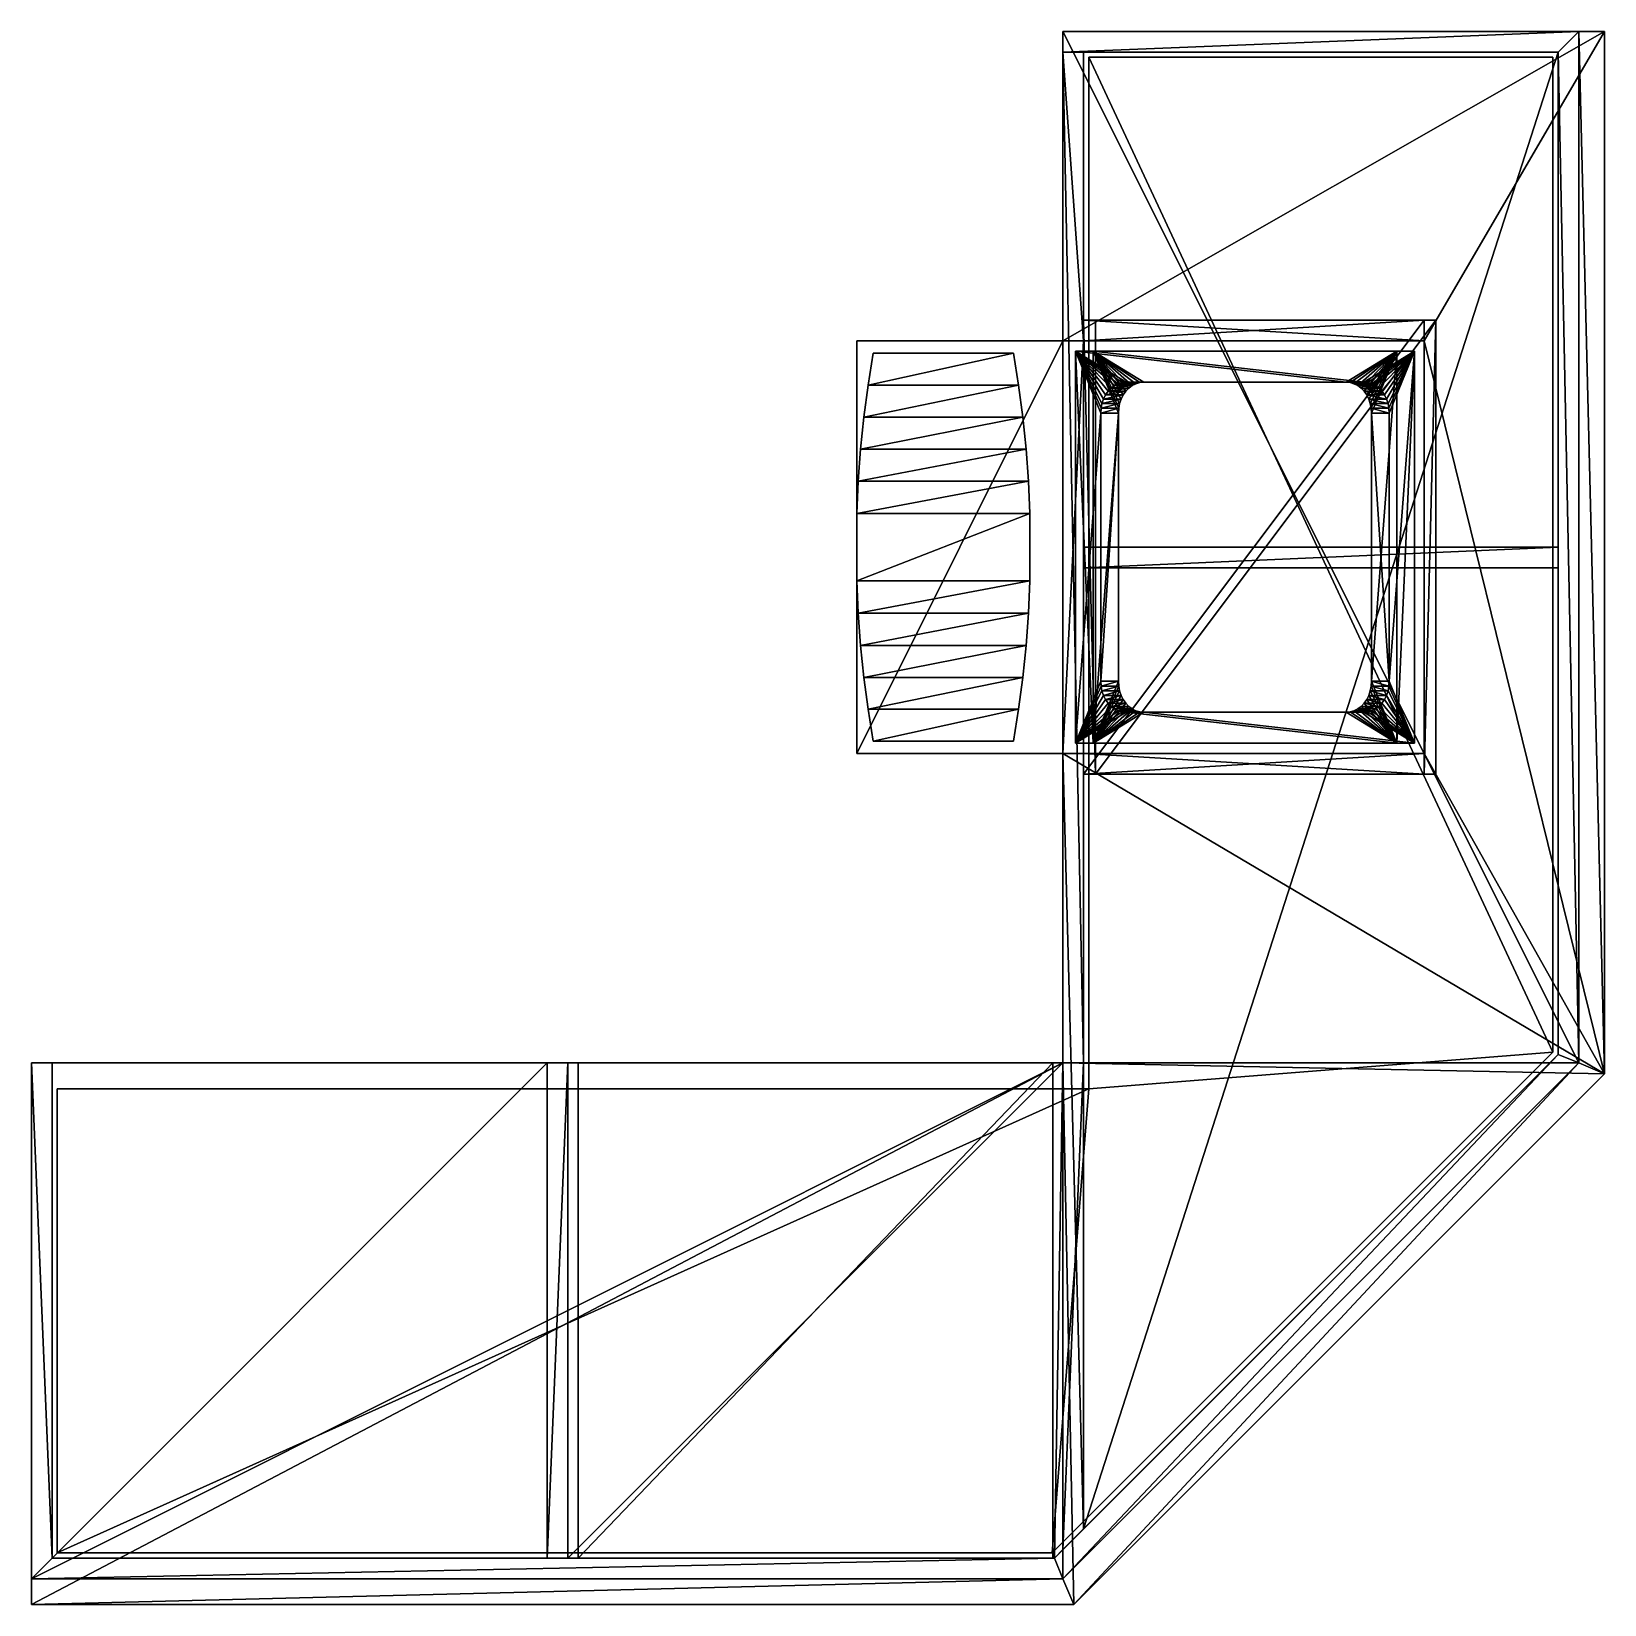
# Model space of a CAD drawing. Extents: x 0 to 1.52, y 2.48 to 4.
import ezdxf

# ---------------------------------------------------------------- set-up
doc = ezdxf.new("R2010")
doc.units = 0
doc.linetypes.add('HIDDEN', pattern=[9.525, 6.35, -3.175])
doc.layers.get('0').update_dxf_attribs({"linetype": 'CONTINUOUS'})
doc.layers.add('EIXOMOB', color=1, linetype='HIDDEN')
doc.layers.add('MOB3D', color=7, linetype='CONTINUOUS')

# ---------------------------------------------------------------- blocks, each defined once
blk = doc.blocks.new('*X4')
at = {"layer": 'MOB3D'}
mesh = blk.add_polyface(dxfattribs=at)
corners = [(0.025, 2.525), (0.025, 2.975), (1.025, 2.975), (0.9896, 2.525), (1.475, 3.0104), (1.025, 3.975), (1.475, 3.975)]
mesh.append_faces([[corners[k] for k in face] for face in [(2, 4, 3)]], dxfattribs={"vtx0": -1, "vtx2": -1})
mesh.append_faces([[corners[k] for k in face] for face in [(3, 0, 2), (2, 5, 4)]], dxfattribs={"vtx1": -1, "vtx2": -1})
mesh.append_faces([[corners[k] for k in face] for face in [(0, 1, 2), (5, 6, 4)]], dxfattribs={"vtx2": -1})
mesh = blk.add_polyface(dxfattribs=at)
corners = [(1.025, 2.975, 0.08), (0.025, 2.975, 0.08), (0.025, 2.525, 0.08), (0.9896, 2.525, 0.08), (1.475, 3.0104, 0.08), (1.475, 3.975, 0.08), (1.025, 3.975, 0.08)]
mesh.append_faces([[corners[k] for k in face] for face in [(0, 2, 3), (4, 6, 0)]], dxfattribs={"vtx0": -1, "vtx2": -1})
mesh.append_faces([[corners[k] for k in face] for face in [(3, 4, 0)]], dxfattribs={"vtx1": -1, "vtx2": -1})
mesh.append_faces([[corners[k] for k in face] for face in [(0, 1, 2), (4, 5, 6)]], dxfattribs={"vtx2": -1})
mesh = blk.add_polyface(dxfattribs=at)
corners = [(1.025, 2.975), (1.025, 2.975, 0.08), (1.025, 3.975, 0.08), (1.025, 3.975)]
mesh.append_faces([[corners[k] for k in face] for face in [(3, 0, 2)]], dxfattribs={"vtx1": -1})
mesh.append_faces([[corners[k] for k in face] for face in [(0, 1, 2)]], dxfattribs={"vtx2": -1})
mesh = blk.add_polyface(dxfattribs=at)
corners = [(1.025, 3.975), (1.025, 3.975, 0.08), (1.475, 3.975, 0.08), (1.475, 3.975)]
mesh.append_faces([[corners[k] for k in face] for face in [(3, 0, 2)]], dxfattribs={"vtx1": -1})
mesh.append_faces([[corners[k] for k in face] for face in [(0, 1, 2)]], dxfattribs={"vtx2": -1})
mesh = blk.add_polyface(dxfattribs=at)
corners = [(1.475, 3.975), (1.475, 3.975, 0.08), (1.475, 3.0104, 0.08), (1.475, 3.0104)]
mesh.append_faces([[corners[k] for k in face] for face in [(3, 0, 2)]], dxfattribs={"vtx1": -1})
mesh.append_faces([[corners[k] for k in face] for face in [(0, 1, 2)]], dxfattribs={"vtx2": -1})
mesh = blk.add_polyface(dxfattribs=at)
corners = [(1.475, 3.0104), (1.475, 3.0104, 0.08), (0.9896, 2.525, 0.08), (0.9896, 2.525)]
mesh.append_faces([[corners[k] for k in face] for face in [(3, 0, 2)]], dxfattribs={"vtx1": -1})
mesh.append_faces([[corners[k] for k in face] for face in [(0, 1, 2)]], dxfattribs={"vtx2": -1})
mesh = blk.add_polyface(dxfattribs=at)
corners = [(0.025, 2.525), (0.025, 2.525, 0.08), (0.025, 2.975, 0.08), (0.025, 2.975)]
mesh.append_faces([[corners[k] for k in face] for face in [(3, 0, 2)]], dxfattribs={"vtx1": -1})
mesh.append_faces([[corners[k] for k in face] for face in [(0, 1, 2)]], dxfattribs={"vtx2": -1})
mesh = blk.add_polyface(dxfattribs=at)
corners = [(0.025, 2.975), (0.025, 2.975, 0.08), (1.025, 2.975, 0.08), (1.025, 2.975)]
mesh.append_faces([[corners[k] for k in face] for face in [(3, 0, 2)]], dxfattribs={"vtx1": -1})
mesh.append_faces([[corners[k] for k in face] for face in [(0, 1, 2)]], dxfattribs={"vtx2": -1})
mesh = blk.add_polyface(dxfattribs=at)
corners = [(0.9896, 2.525), (0.9896, 2.525, 0.08), (0.025, 2.525, 0.08), (0.025, 2.525)]
mesh.append_faces([[corners[k] for k in face] for face in [(3, 0, 2)]], dxfattribs={"vtx1": -1})
mesh.append_faces([[corners[k] for k in face] for face in [(0, 1, 2)]], dxfattribs={"vtx2": -1})
blk = doc.blocks.new('*X5')
at = {"layer": 'MOB3D'}
mesh = blk.add_polyface(dxfattribs=at)
corners = [(0, 2.475, 1.02), (0, 2.5, 1.02), (1, 2.5, 1.02), (1.0104, 2.475, 1.02), (1.5, 3, 1.02), (1.525, 2.9896, 1.02), (1.5, 4, 1.02), (1.525, 4, 1.02)]
mesh.append_faces([[corners[k] for k in face] for face in [(4, 5, 3)]], dxfattribs={"vtx0": -1, "vtx2": -1})
mesh.append_faces([[corners[k] for k in face] for face in [(3, 0, 2), (2, 4, 3), (4, 6, 5)]], dxfattribs={"vtx1": -1, "vtx2": -1})
mesh.append_faces([[corners[k] for k in face] for face in [(0, 1, 2), (6, 7, 5)]], dxfattribs={"vtx2": -1})
mesh = blk.add_polyface(dxfattribs=at)
corners = [(1, 2.5, 1.08), (0, 2.5, 1.08), (0, 2.475, 1.08), (1.0104, 2.475, 1.08), (1.525, 2.9896, 1.08), (1.5, 3, 1.08), (1.525, 4, 1.08), (1.5, 4, 1.08)]
mesh.append_faces([[corners[k] for k in face] for face in [(0, 2, 3), (3, 5, 0), (4, 7, 5)]], dxfattribs={"vtx0": -1, "vtx2": -1})
mesh.append_faces([[corners[k] for k in face] for face in [(3, 4, 5)]], dxfattribs={"vtx1": -1, "vtx2": -1})
mesh.append_faces([[corners[k] for k in face] for face in [(0, 1, 2), (4, 6, 7)]], dxfattribs={"vtx2": -1})
mesh = blk.add_polyface(dxfattribs=at)
corners = [(1.5, 3, 1.02), (1.5, 3, 1.08), (1.5, 4, 1.08), (1.5, 4, 1.02)]
mesh.append_faces([[corners[k] for k in face] for face in [(3, 0, 2)]], dxfattribs={"vtx1": -1})
mesh.append_faces([[corners[k] for k in face] for face in [(0, 1, 2)]], dxfattribs={"vtx2": -1})
mesh = blk.add_polyface(dxfattribs=at)
corners = [(1.5, 4, 1.02), (1.5, 4, 1.08), (1.525, 4, 1.08), (1.525, 4, 1.02)]
mesh.append_faces([[corners[k] for k in face] for face in [(3, 0, 2)]], dxfattribs={"vtx1": -1})
mesh.append_faces([[corners[k] for k in face] for face in [(0, 1, 2)]], dxfattribs={"vtx2": -1})
mesh = blk.add_polyface(dxfattribs=at)
corners = [(1.525, 4, 1.02), (1.525, 4, 1.08), (1.525, 2.9896, 1.08), (1.525, 2.9896, 1.02)]
mesh.append_faces([[corners[k] for k in face] for face in [(3, 0, 2)]], dxfattribs={"vtx1": -1})
mesh.append_faces([[corners[k] for k in face] for face in [(0, 1, 2)]], dxfattribs={"vtx2": -1})
mesh = blk.add_polyface(dxfattribs=at)
corners = [(1, 2.5, 1.02), (1, 2.5, 1.08), (1.5, 3, 1.08), (1.5, 3, 1.02)]
mesh.append_faces([[corners[k] for k in face] for face in [(3, 0, 2)]], dxfattribs={"vtx1": -1})
mesh.append_faces([[corners[k] for k in face] for face in [(0, 1, 2)]], dxfattribs={"vtx2": -1})
mesh = blk.add_polyface(dxfattribs=at)
corners = [(1.525, 2.9896, 1.02), (1.525, 2.9896, 1.08), (1.0104, 2.475, 1.08), (1.0104, 2.475, 1.02)]
mesh.append_faces([[corners[k] for k in face] for face in [(3, 0, 2)]], dxfattribs={"vtx1": -1})
mesh.append_faces([[corners[k] for k in face] for face in [(0, 1, 2)]], dxfattribs={"vtx2": -1})
mesh = blk.add_polyface(dxfattribs=at)
corners = [(0, 2.475, 1.02), (0, 2.475, 1.08), (0, 2.5, 1.08), (0, 2.5, 1.02)]
mesh.append_faces([[corners[k] for k in face] for face in [(3, 0, 2)]], dxfattribs={"vtx1": -1})
mesh.append_faces([[corners[k] for k in face] for face in [(0, 1, 2)]], dxfattribs={"vtx2": -1})
mesh = blk.add_polyface(dxfattribs=at)
corners = [(0, 2.5, 1.02), (0, 2.5, 1.08), (1, 2.5, 1.08), (1, 2.5, 1.02)]
mesh.append_faces([[corners[k] for k in face] for face in [(3, 0, 2)]], dxfattribs={"vtx1": -1})
mesh.append_faces([[corners[k] for k in face] for face in [(0, 1, 2)]], dxfattribs={"vtx2": -1})
mesh = blk.add_polyface(dxfattribs=at)
corners = [(1.0104, 2.475, 1.02), (1.0104, 2.475, 1.08), (0, 2.475, 1.08), (0, 2.475, 1.02)]
mesh.append_faces([[corners[k] for k in face] for face in [(3, 0, 2)]], dxfattribs={"vtx1": -1})
mesh.append_faces([[corners[k] for k in face] for face in [(0, 1, 2)]], dxfattribs={"vtx2": -1})
blk = doc.blocks.new('*X6')
at = {"layer": 'MOB3D'}
mesh = blk.add_polyface(dxfattribs=at)
corners = [(1, 3, 1.1), (0, 3, 1.1), (0, 2.475, 1.1), (1.0104, 2.475, 1.1), (1.525, 2.9896, 1.1), (1.35, 3.3, 1.1), (1, 3.3, 1.1), (1.525, 4, 1.1), (1.35, 3.7, 1.1), (1, 4, 1.1), (1, 3.7, 1.1)]
mesh.append_faces([[corners[k] for k in face] for face in [(0, 2, 3), (4, 5, 6), (4, 6, 0), (4, 8, 5), (7, 10, 8)]], dxfattribs={"vtx0": -1, "vtx2": -1})
mesh.append_faces([[corners[k] for k in face] for face in [(3, 4, 0), (4, 7, 8)]], dxfattribs={"vtx1": -1, "vtx2": -1})
mesh.append_faces([[corners[k] for k in face] for face in [(0, 1, 2), (7, 9, 10)]], dxfattribs={"vtx2": -1})
mesh = blk.add_polyface(dxfattribs=at)
corners = [(0, 2.475, 1.08), (0, 3, 1.08), (1, 3, 1.08), (1.0104, 2.475, 1.08), (1.525, 2.9896, 1.08), (1, 3.3, 1.08), (1.35, 3.3, 1.08), (1.35, 3.7, 1.08), (1.525, 4, 1.08), (1, 3.7, 1.08), (1, 4, 1.08)]
mesh.append_faces([[corners[k] for k in face] for face in [(2, 4, 3), (7, 8, 4)]], dxfattribs={"vtx0": -1, "vtx2": -1})
mesh.append_faces([[corners[k] for k in face] for face in [(3, 0, 2), (5, 6, 4), (2, 5, 4), (6, 7, 4), (7, 9, 8)]], dxfattribs={"vtx1": -1, "vtx2": -1})
mesh.append_faces([[corners[k] for k in face] for face in [(0, 1, 2), (9, 10, 8)]], dxfattribs={"vtx2": -1})
mesh = blk.add_polyface(dxfattribs=at)
corners = [(1, 4, 1.08), (1, 3.7, 1.08), (1, 3.7, 1.1), (1, 4, 1.1)]
mesh.append_faces([[corners[k] for k in face] for face in [(3, 0, 2)]], dxfattribs={"vtx1": -1})
mesh.append_faces([[corners[k] for k in face] for face in [(0, 1, 2)]], dxfattribs={"vtx2": -1})
mesh = blk.add_polyface(dxfattribs=at)
corners = [(1, 4, 1.08), (1, 4, 1.1), (1.525, 4, 1.1), (1.525, 4, 1.08)]
mesh.append_faces([[corners[k] for k in face] for face in [(3, 0, 2)]], dxfattribs={"vtx1": -1})
mesh.append_faces([[corners[k] for k in face] for face in [(0, 1, 2)]], dxfattribs={"vtx2": -1})
mesh = blk.add_polyface(dxfattribs=at)
corners = [(1.525, 4, 1.08), (1.525, 4, 1.1), (1.525, 2.9896, 1.1), (1.525, 2.9896, 1.08)]
mesh.append_faces([[corners[k] for k in face] for face in [(3, 0, 2)]], dxfattribs={"vtx1": -1})
mesh.append_faces([[corners[k] for k in face] for face in [(0, 1, 2)]], dxfattribs={"vtx2": -1})
mesh = blk.add_polyface(dxfattribs=at)
corners = [(1.35, 3.7, 1.08), (1.35, 3.7, 1.1), (1, 3.7, 1.1), (1, 3.7, 1.08)]
mesh.append_faces([[corners[k] for k in face] for face in [(0, 2, 3)]], dxfattribs={"vtx0": -1})
mesh.append_faces([[corners[k] for k in face] for face in [(0, 1, 2)]], dxfattribs={"vtx2": -1})
mesh = blk.add_polyface(dxfattribs=at)
corners = [(1.35, 3.3, 1.08), (1.35, 3.3, 1.1), (1.35, 3.7, 1.1), (1.35, 3.7, 1.08)]
mesh.append_faces([[corners[k] for k in face] for face in [(0, 2, 3)]], dxfattribs={"vtx0": -1})
mesh.append_faces([[corners[k] for k in face] for face in [(0, 1, 2)]], dxfattribs={"vtx2": -1})
mesh = blk.add_polyface(dxfattribs=at)
corners = [(1, 3.3, 1.08), (1, 3.3, 1.1), (1.35, 3.3, 1.1), (1.35, 3.3, 1.08)]
mesh.append_faces([[corners[k] for k in face] for face in [(0, 2, 3)]], dxfattribs={"vtx0": -1})
mesh.append_faces([[corners[k] for k in face] for face in [(0, 1, 2)]], dxfattribs={"vtx2": -1})
mesh = blk.add_polyface(dxfattribs=at)
corners = [(1, 3, 1.1), (1, 3.3, 1.1), (1, 3.3, 1.08), (1, 3, 1.08)]
mesh.append_faces([[corners[k] for k in face] for face in [(3, 0, 2)]], dxfattribs={"vtx1": -1})
mesh.append_faces([[corners[k] for k in face] for face in [(0, 1, 2)]], dxfattribs={"vtx2": -1})
mesh = blk.add_polyface(dxfattribs=at)
corners = [(0, 2.475, 1.08), (0, 2.475, 1.1), (0, 3, 1.1), (0, 3, 1.08)]
mesh.append_faces([[corners[k] for k in face] for face in [(3, 0, 2)]], dxfattribs={"vtx1": -1})
mesh.append_faces([[corners[k] for k in face] for face in [(0, 1, 2)]], dxfattribs={"vtx2": -1})
mesh = blk.add_polyface(dxfattribs=at)
corners = [(0, 3, 1.08), (0, 3, 1.1), (1, 3, 1.1), (1, 3, 1.08)]
mesh.append_faces([[corners[k] for k in face] for face in [(3, 0, 2)]], dxfattribs={"vtx1": -1})
mesh.append_faces([[corners[k] for k in face] for face in [(0, 1, 2)]], dxfattribs={"vtx2": -1})
mesh = blk.add_polyface(dxfattribs=at)
corners = [(1.525, 2.9896, 1.08), (1.525, 2.9896, 1.1), (1.0104, 2.475, 1.1), (1.0104, 2.475, 1.08)]
mesh.append_faces([[corners[k] for k in face] for face in [(3, 0, 2)]], dxfattribs={"vtx1": -1})
mesh.append_faces([[corners[k] for k in face] for face in [(0, 1, 2)]], dxfattribs={"vtx2": -1})
mesh = blk.add_polyface(dxfattribs=at)
corners = [(1.0104, 2.475, 1.08), (1.0104, 2.475, 1.1), (0, 2.475, 1.1), (0, 2.475, 1.08)]
mesh.append_faces([[corners[k] for k in face] for face in [(3, 0, 2)]], dxfattribs={"vtx1": -1})
mesh.append_faces([[corners[k] for k in face] for face in [(0, 1, 2)]], dxfattribs={"vtx2": -1})
blk = doc.blocks.new('*X7')
at = {"layer": 'MOB3D'}
mesh = blk.add_polyface(dxfattribs=at)
corners = [(0, 2.5, 0.08), (0, 3, 0.08), (1, 3, 0.08), (1, 2.5, 0.08), (1.5, 3, 0.08), (1, 4, 0.08), (1.5, 4, 0.08)]
mesh.append_faces([[corners[k] for k in face] for face in [(2, 4, 3)]], dxfattribs={"vtx0": -1, "vtx2": -1})
mesh.append_faces([[corners[k] for k in face] for face in [(3, 0, 2), (2, 5, 4)]], dxfattribs={"vtx1": -1, "vtx2": -1})
mesh.append_faces([[corners[k] for k in face] for face in [(0, 1, 2), (5, 6, 4)]], dxfattribs={"vtx2": -1})
mesh = blk.add_polyface(dxfattribs=at)
corners = [(1, 3, 0.1), (0, 3, 0.1), (0, 2.5, 0.1), (1, 2.5, 0.1), (1.5, 3, 0.1), (1.5, 4, 0.1), (1, 4, 0.1)]
mesh.append_faces([[corners[k] for k in face] for face in [(0, 2, 3), (4, 6, 0)]], dxfattribs={"vtx0": -1, "vtx2": -1})
mesh.append_faces([[corners[k] for k in face] for face in [(3, 4, 0)]], dxfattribs={"vtx1": -1, "vtx2": -1})
mesh.append_faces([[corners[k] for k in face] for face in [(0, 1, 2), (4, 5, 6)]], dxfattribs={"vtx2": -1})
mesh = blk.add_polyface(dxfattribs=at)
corners = [(1, 3, 0.08), (1, 3, 0.1), (1, 4, 0.1), (1, 4, 0.08)]
mesh.append_faces([[corners[k] for k in face] for face in [(3, 0, 2)]], dxfattribs={"vtx1": -1})
mesh.append_faces([[corners[k] for k in face] for face in [(0, 1, 2)]], dxfattribs={"vtx2": -1})
mesh = blk.add_polyface(dxfattribs=at)
corners = [(1, 4, 0.08), (1, 4, 0.1), (1.5, 4, 0.1), (1.5, 4, 0.08)]
mesh.append_faces([[corners[k] for k in face] for face in [(3, 0, 2)]], dxfattribs={"vtx1": -1})
mesh.append_faces([[corners[k] for k in face] for face in [(0, 1, 2)]], dxfattribs={"vtx2": -1})
mesh = blk.add_polyface(dxfattribs=at)
corners = [(1.5, 4, 0.08), (1.5, 4, 0.1), (1.5, 3, 0.1), (1.5, 3, 0.08)]
mesh.append_faces([[corners[k] for k in face] for face in [(3, 0, 2)]], dxfattribs={"vtx1": -1})
mesh.append_faces([[corners[k] for k in face] for face in [(0, 1, 2)]], dxfattribs={"vtx2": -1})
mesh = blk.add_polyface(dxfattribs=at)
corners = [(0, 2.5, 0.08), (0, 2.5, 0.1), (0, 3, 0.1), (0, 3, 0.08)]
mesh.append_faces([[corners[k] for k in face] for face in [(3, 0, 2)]], dxfattribs={"vtx1": -1})
mesh.append_faces([[corners[k] for k in face] for face in [(0, 1, 2)]], dxfattribs={"vtx2": -1})
mesh = blk.add_polyface(dxfattribs=at)
corners = [(0, 3, 0.08), (0, 3, 0.1), (1, 3, 0.1), (1, 3, 0.08)]
mesh.append_faces([[corners[k] for k in face] for face in [(3, 0, 2)]], dxfattribs={"vtx1": -1})
mesh.append_faces([[corners[k] for k in face] for face in [(0, 1, 2)]], dxfattribs={"vtx2": -1})
mesh = blk.add_polyface(dxfattribs=at)
corners = [(1.5, 3, 0.08), (1.5, 3, 0.1), (1, 2.5, 0.1), (1, 2.5, 0.08)]
mesh.append_faces([[corners[k] for k in face] for face in [(3, 0, 2)]], dxfattribs={"vtx1": -1})
mesh.append_faces([[corners[k] for k in face] for face in [(0, 1, 2)]], dxfattribs={"vtx2": -1})
mesh = blk.add_polyface(dxfattribs=at)
corners = [(1, 2.5, 0.08), (1, 2.5, 0.1), (0, 2.5, 0.1), (0, 2.5, 0.08)]
mesh.append_faces([[corners[k] for k in face] for face in [(3, 0, 2)]], dxfattribs={"vtx1": -1})
mesh.append_faces([[corners[k] for k in face] for face in [(0, 1, 2)]], dxfattribs={"vtx2": -1})
blk = doc.blocks.new('*X8')
at = {"layer": 'MOB3D'}
mesh = blk.add_polyface(dxfattribs=at)
corners = [(0, 3, 0.1), (0.02, 3, 0.1), (0.02, 2.52, 0.1), (0, 2.5, 0.1), (0.9917, 2.52, 0.1), (1, 2.5, 0.1), (1.48, 3.0083, 0.1), (1.5, 3, 0.1), (1.48, 3.98, 0.1), (1.5, 4, 0.1), (1, 3.98, 0.1), (1, 4, 0.1)]
mesh.append_faces([[corners[k] for k in face] for face in [(4, 5, 3), (6, 7, 5), (8, 9, 7)]], dxfattribs={"vtx0": -1, "vtx2": -1})
mesh.append_faces([[corners[k] for k in face] for face in [(3, 0, 2), (2, 4, 3), (4, 6, 5), (6, 8, 7), (8, 10, 9)]], dxfattribs={"vtx1": -1, "vtx2": -1})
mesh.append_faces([[corners[k] for k in face] for face in [(0, 1, 2), (10, 11, 9)]], dxfattribs={"vtx2": -1})
mesh = blk.add_polyface(dxfattribs=at)
corners = [(0.02, 2.52, 1.08), (0.02, 3, 1.08), (0, 3, 1.08), (0, 2.5, 1.08), (1, 2.5, 1.08), (0.9917, 2.52, 1.08), (1.5, 3, 1.08), (1.48, 3.0083, 1.08), (1.5, 4, 1.08), (1.48, 3.98, 1.08), (1, 4, 1.08), (1, 3.98, 1.08)]
mesh.append_faces([[corners[k] for k in face] for face in [(0, 2, 3), (3, 5, 0), (4, 7, 5), (6, 9, 7), (8, 11, 9)]], dxfattribs={"vtx0": -1, "vtx2": -1})
mesh.append_faces([[corners[k] for k in face] for face in [(3, 4, 5), (4, 6, 7), (6, 8, 9)]], dxfattribs={"vtx1": -1, "vtx2": -1})
mesh.append_faces([[corners[k] for k in face] for face in [(0, 1, 2), (8, 10, 11)]], dxfattribs={"vtx2": -1})
mesh = blk.add_polyface(dxfattribs=at)
corners = [(1, 3.98, 0.1), (1, 3.98, 1.08), (1, 4, 1.08), (1, 4, 0.1)]
mesh.append_faces([[corners[k] for k in face] for face in [(3, 0, 2)]], dxfattribs={"vtx1": -1})
mesh.append_faces([[corners[k] for k in face] for face in [(0, 1, 2)]], dxfattribs={"vtx2": -1})
mesh = blk.add_polyface(dxfattribs=at)
corners = [(1, 4, 0.1), (1, 4, 1.08), (1.5, 4, 1.08), (1.5, 4, 0.1)]
mesh.append_faces([[corners[k] for k in face] for face in [(3, 0, 2)]], dxfattribs={"vtx1": -1})
mesh.append_faces([[corners[k] for k in face] for face in [(0, 1, 2)]], dxfattribs={"vtx2": -1})
mesh = blk.add_polyface(dxfattribs=at)
corners = [(1.5, 4, 0.1), (1.5, 4, 1.08), (1.5, 3, 1.08), (1.5, 3, 0.1)]
mesh.append_faces([[corners[k] for k in face] for face in [(3, 0, 2)]], dxfattribs={"vtx1": -1})
mesh.append_faces([[corners[k] for k in face] for face in [(0, 1, 2)]], dxfattribs={"vtx2": -1})
mesh = blk.add_polyface(dxfattribs=at)
corners = [(1.48, 3.98, 0.1), (1.48, 3.98, 1.08), (1, 3.98, 1.08), (1, 3.98, 0.1)]
mesh.append_faces([[corners[k] for k in face] for face in [(3, 0, 2)]], dxfattribs={"vtx1": -1})
mesh.append_faces([[corners[k] for k in face] for face in [(0, 1, 2)]], dxfattribs={"vtx2": -1})
mesh = blk.add_polyface(dxfattribs=at)
corners = [(1.48, 3.0083, 0.1), (1.48, 3.0083, 1.08), (1.48, 3.98, 1.08), (1.48, 3.98, 0.1)]
mesh.append_faces([[corners[k] for k in face] for face in [(3, 0, 2)]], dxfattribs={"vtx1": -1})
mesh.append_faces([[corners[k] for k in face] for face in [(0, 1, 2)]], dxfattribs={"vtx2": -1})
mesh = blk.add_polyface(dxfattribs=at)
corners = [(0.9917, 2.52, 0.1), (0.9917, 2.52, 1.08), (1.48, 3.0083, 1.08), (1.48, 3.0083, 0.1)]
mesh.append_faces([[corners[k] for k in face] for face in [(3, 0, 2)]], dxfattribs={"vtx1": -1})
mesh.append_faces([[corners[k] for k in face] for face in [(0, 1, 2)]], dxfattribs={"vtx2": -1})
mesh = blk.add_polyface(dxfattribs=at)
corners = [(0, 2.5, 0.1), (0, 2.5, 1.08), (0, 3, 1.08), (0, 3, 0.1)]
mesh.append_faces([[corners[k] for k in face] for face in [(3, 0, 2)]], dxfattribs={"vtx1": -1})
mesh.append_faces([[corners[k] for k in face] for face in [(0, 1, 2)]], dxfattribs={"vtx2": -1})
mesh = blk.add_polyface(dxfattribs=at)
corners = [(0, 3, 0.1), (0, 3, 1.08), (0.02, 3, 1.08), (0.02, 3, 0.1)]
mesh.append_faces([[corners[k] for k in face] for face in [(3, 0, 2)]], dxfattribs={"vtx1": -1})
mesh.append_faces([[corners[k] for k in face] for face in [(0, 1, 2)]], dxfattribs={"vtx2": -1})
mesh = blk.add_polyface(dxfattribs=at)
corners = [(0.02, 3, 0.1), (0.02, 3, 1.08), (0.02, 2.52, 1.08), (0.02, 2.52, 0.1)]
mesh.append_faces([[corners[k] for k in face] for face in [(3, 0, 2)]], dxfattribs={"vtx1": -1})
mesh.append_faces([[corners[k] for k in face] for face in [(0, 1, 2)]], dxfattribs={"vtx2": -1})
mesh = blk.add_polyface(dxfattribs=at)
corners = [(1.5, 3, 0.1), (1.5, 3, 1.08), (1, 2.5, 1.08), (1, 2.5, 0.1)]
mesh.append_faces([[corners[k] for k in face] for face in [(3, 0, 2)]], dxfattribs={"vtx1": -1})
mesh.append_faces([[corners[k] for k in face] for face in [(0, 1, 2)]], dxfattribs={"vtx2": -1})
mesh = blk.add_polyface(dxfattribs=at)
corners = [(0.02, 2.52, 0.1), (0.02, 2.52, 1.08), (0.9917, 2.52, 1.08), (0.9917, 2.52, 0.1)]
mesh.append_faces([[corners[k] for k in face] for face in [(3, 0, 2)]], dxfattribs={"vtx1": -1})
mesh.append_faces([[corners[k] for k in face] for face in [(0, 1, 2)]], dxfattribs={"vtx2": -1})
mesh = blk.add_polyface(dxfattribs=at)
corners = [(1, 2.5, 0.1), (1, 2.5, 1.08), (0, 2.5, 1.08), (0, 2.5, 0.1)]
mesh.append_faces([[corners[k] for k in face] for face in [(3, 0, 2)]], dxfattribs={"vtx1": -1})
mesh.append_faces([[corners[k] for k in face] for face in [(0, 1, 2)]], dxfattribs={"vtx2": -1})
blk = doc.blocks.new('*X9')
at = {"layer": 'MOB3D'}
mesh = blk.add_polyface(dxfattribs=at)
corners = [(0.53, 2.52, 0.96), (0.53, 2.52, 1.07), (0.53, 3, 1.07), (0.53, 3, 0.96)]
mesh.append_faces([[corners[k] for k in face] for face in [(3, 0, 2)]], dxfattribs={"vtx1": -1})
mesh.append_faces([[corners[k] for k in face] for face in [(0, 1, 2)]], dxfattribs={"vtx2": -1})
mesh = blk.add_polyface(dxfattribs=at)
corners = [(0.53, 3, 0.96), (0.53, 3, 1.07), (0.99, 3, 1.07), (0.99, 3, 0.96)]
mesh.append_faces([[corners[k] for k in face] for face in [(3, 0, 2)]], dxfattribs={"vtx1": -1})
mesh.append_faces([[corners[k] for k in face] for face in [(0, 1, 2)]], dxfattribs={"vtx2": -1})
mesh = blk.add_polyface(dxfattribs=at)
corners = [(0.53, 2.52, 0.96), (0.53, 3, 0.96), (0.99, 3, 0.96), (0.99, 2.52, 0.96)]
mesh.append_faces([[corners[k] for k in face] for face in [(3, 0, 2)]], dxfattribs={"vtx1": -1})
mesh.append_faces([[corners[k] for k in face] for face in [(0, 1, 2)]], dxfattribs={"vtx2": -1})
mesh = blk.add_polyface(dxfattribs=at)
corners = [(0.99, 3, 1.07), (0.53, 3, 1.07), (0.53, 2.52, 1.07), (0.99, 2.52, 1.07)]
mesh.append_faces([[corners[k] for k in face] for face in [(0, 2, 3)]], dxfattribs={"vtx0": -1})
mesh.append_faces([[corners[k] for k in face] for face in [(0, 1, 2)]], dxfattribs={"vtx2": -1})
mesh = blk.add_polyface(dxfattribs=at)
corners = [(0.99, 3, 0.96), (0.99, 3, 1.07), (0.99, 2.52, 1.07), (0.99, 2.52, 0.96)]
mesh.append_faces([[corners[k] for k in face] for face in [(3, 0, 2)]], dxfattribs={"vtx1": -1})
mesh.append_faces([[corners[k] for k in face] for face in [(0, 1, 2)]], dxfattribs={"vtx2": -1})
mesh = blk.add_polyface(dxfattribs=at)
corners = [(0.99, 2.52, 0.96), (0.99, 2.52, 1.07), (0.53, 2.52, 1.07), (0.53, 2.52, 0.96)]
mesh.append_faces([[corners[k] for k in face] for face in [(3, 0, 2)]], dxfattribs={"vtx1": -1})
mesh.append_faces([[corners[k] for k in face] for face in [(0, 1, 2)]], dxfattribs={"vtx2": -1})
blk = doc.blocks.new('*X10')
at = {"layer": 'MOB3D'}
mesh = blk.add_polyface(dxfattribs=at)
corners = [(0.5, 2.52, 0.1), (0.5, 2.52, 1.08), (0.5, 3, 1.08), (0.5, 3, 0.1)]
mesh.append_faces([[corners[k] for k in face] for face in [(3, 0, 2)]], dxfattribs={"vtx1": -1})
mesh.append_faces([[corners[k] for k in face] for face in [(0, 1, 2)]], dxfattribs={"vtx2": -1})
mesh = blk.add_polyface(dxfattribs=at)
corners = [(0.5, 3, 0.1), (0.5, 3, 1.08), (0.52, 3, 1.08), (0.52, 3, 0.1)]
mesh.append_faces([[corners[k] for k in face] for face in [(3, 0, 2)]], dxfattribs={"vtx1": -1})
mesh.append_faces([[corners[k] for k in face] for face in [(0, 1, 2)]], dxfattribs={"vtx2": -1})
mesh = blk.add_polyface(dxfattribs=at)
corners = [(0.5, 2.52, 0.1), (0.5, 3, 0.1), (0.52, 3, 0.1), (0.52, 2.52, 0.1)]
mesh.append_faces([[corners[k] for k in face] for face in [(3, 0, 2)]], dxfattribs={"vtx1": -1})
mesh.append_faces([[corners[k] for k in face] for face in [(0, 1, 2)]], dxfattribs={"vtx2": -1})
mesh = blk.add_polyface(dxfattribs=at)
corners = [(0.52, 3, 1.08), (0.5, 3, 1.08), (0.5, 2.52, 1.08), (0.52, 2.52, 1.08)]
mesh.append_faces([[corners[k] for k in face] for face in [(0, 2, 3)]], dxfattribs={"vtx0": -1})
mesh.append_faces([[corners[k] for k in face] for face in [(0, 1, 2)]], dxfattribs={"vtx2": -1})
mesh = blk.add_polyface(dxfattribs=at)
corners = [(0.52, 3, 0.1), (0.52, 3, 1.08), (0.52, 2.52, 1.08), (0.52, 2.52, 0.1)]
mesh.append_faces([[corners[k] for k in face] for face in [(3, 0, 2)]], dxfattribs={"vtx1": -1})
mesh.append_faces([[corners[k] for k in face] for face in [(0, 1, 2)]], dxfattribs={"vtx2": -1})
mesh = blk.add_polyface(dxfattribs=at)
corners = [(0.52, 2.52, 0.1), (0.52, 2.52, 1.08), (0.5, 2.52, 1.08), (0.5, 2.52, 0.1)]
mesh.append_faces([[corners[k] for k in face] for face in [(3, 0, 2)]], dxfattribs={"vtx1": -1})
mesh.append_faces([[corners[k] for k in face] for face in [(0, 1, 2)]], dxfattribs={"vtx2": -1})
blk = doc.blocks.new('*X11')
at = {"layer": 'MOB3D'}
mesh = blk.add_polyface(dxfattribs=at)
corners = [(1.02, 3.7, 1.08), (1.02, 3.98, 1.08), (1, 3.98, 1.08), (1, 3.7, 1.08)]
mesh.append_faces([[corners[k] for k in face] for face in [(0, 2, 3)]], dxfattribs={"vtx0": -1})
mesh.append_faces([[corners[k] for k in face] for face in [(0, 1, 2)]], dxfattribs={"vtx2": -1})
mesh = blk.add_polyface(dxfattribs=at)
corners = [(1, 3.98, 0.65), (1.02, 3.98, 0.65), (1.02, 3, 0.65), (1, 3, 0.65)]
mesh.append_faces([[corners[k] for k in face] for face in [(3, 0, 2)]], dxfattribs={"vtx1": -1})
mesh.append_faces([[corners[k] for k in face] for face in [(0, 1, 2)]], dxfattribs={"vtx2": -1})
mesh = blk.add_polyface(dxfattribs=at)
corners = [(1.02, 3.98, 1.08), (1.02, 3.98, 0.65), (1, 3.98, 0.65), (1, 3.98, 1.08)]
mesh.append_faces([[corners[k] for k in face] for face in [(3, 0, 2)]], dxfattribs={"vtx1": -1})
mesh.append_faces([[corners[k] for k in face] for face in [(0, 1, 2)]], dxfattribs={"vtx2": -1})
mesh = blk.add_polyface(dxfattribs=at)
corners = [(1, 2.5283, 1.08), (1, 3.3, 1.08), (1, 3.3, 0.85), (1, 3, 0.65), (1, 3.7, 0.85), (1, 3.98, 0.65), (1, 3, 0.1), (1, 2.5283, 0.1), (1, 3.7, 1.08), (1, 3.98, 1.08)]
mesh.append_faces([[corners[k] for k in face] for face in [(3, 0, 2)]], dxfattribs={"vtx0": -1, "vtx1": -1, "vtx2": -1})
mesh.append_faces([[corners[k] for k in face] for face in [(4, 5, 3)]], dxfattribs={"vtx0": -1, "vtx2": -1})
mesh.append_faces([[corners[k] for k in face] for face in [(2, 4, 3), (3, 6, 0), (4, 8, 5)]], dxfattribs={"vtx1": -1, "vtx2": -1})
mesh.append_faces([[corners[k] for k in face] for face in [(0, 1, 2), (6, 7, 0), (8, 9, 5)]], dxfattribs={"vtx2": -1})
mesh = blk.add_polyface(dxfattribs=at)
corners = [(1.02, 3.98, 1.08), (1.02, 3.7, 1.08), (1.02, 3.7, 0.85), (1.02, 3.98, 0.65), (1.02, 2.5483, 0.1), (1.02, 3, 0.1), (1.02, 3, 0.65), (1.02, 2.5483, 1.08), (1.02, 3.3, 0.85), (1.02, 3.3, 1.08)]
mesh.append_faces([[corners[k] for k in face] for face in [(3, 2, 8)]], dxfattribs={"vtx0": -1, "vtx2": -1})
mesh.append_faces([[corners[k] for k in face] for face in [(3, 0, 2), (7, 4, 6), (6, 3, 8), (9, 7, 6), (8, 9, 6)]], dxfattribs={"vtx1": -1, "vtx2": -1})
mesh.append_faces([[corners[k] for k in face] for face in [(0, 1, 2), (4, 5, 6)]], dxfattribs={"vtx2": -1})
mesh = blk.add_polyface(dxfattribs=at)
corners = [(1, 3.7, 1.08), (1, 3.7, 0.85), (1.02, 3.7, 0.85), (1.02, 3.7, 1.08)]
mesh.append_faces([[corners[k] for k in face] for face in [(0, 2, 3)]], dxfattribs={"vtx0": -1})
mesh.append_faces([[corners[k] for k in face] for face in [(0, 1, 2)]], dxfattribs={"vtx2": -1})
mesh = blk.add_polyface(dxfattribs=at)
corners = [(1.02, 3.7, 0.85), (1, 3.7, 0.85), (1, 3.3, 0.85), (1.02, 3.3, 0.85)]
mesh.append_faces([[corners[k] for k in face] for face in [(0, 2, 3)]], dxfattribs={"vtx0": -1})
mesh.append_faces([[corners[k] for k in face] for face in [(0, 1, 2)]], dxfattribs={"vtx2": -1})
mesh = blk.add_polyface(dxfattribs=at)
corners = [(1.02, 3.3, 1.08), (1.02, 3.3, 0.85), (1, 3.3, 0.85), (1, 3.3, 1.08)]
mesh.append_faces([[corners[k] for k in face] for face in [(0, 2, 3)]], dxfattribs={"vtx0": -1})
mesh.append_faces([[corners[k] for k in face] for face in [(0, 1, 2)]], dxfattribs={"vtx2": -1})
mesh = blk.add_polyface(dxfattribs=at)
corners = [(1, 3.3, 1.08), (1, 2.5283, 1.08), (1.02, 2.5483, 1.08), (1.02, 3.3, 1.08)]
mesh.append_faces([[corners[k] for k in face] for face in [(0, 2, 3)]], dxfattribs={"vtx0": -1})
mesh.append_faces([[corners[k] for k in face] for face in [(0, 1, 2)]], dxfattribs={"vtx2": -1})
mesh = blk.add_polyface(dxfattribs=at)
corners = [(1.02, 3, 0.65), (1.02, 3, 0.1), (1, 3, 0.1), (1, 3, 0.65)]
mesh.append_faces([[corners[k] for k in face] for face in [(0, 2, 3)]], dxfattribs={"vtx0": -1})
mesh.append_faces([[corners[k] for k in face] for face in [(0, 1, 2)]], dxfattribs={"vtx2": -1})
mesh = blk.add_polyface(dxfattribs=at)
corners = [(1, 2.5283, 0.1), (1, 3, 0.1), (1.02, 3, 0.1), (1.02, 2.5483, 0.1)]
mesh.append_faces([[corners[k] for k in face] for face in [(3, 0, 2)]], dxfattribs={"vtx1": -1})
mesh.append_faces([[corners[k] for k in face] for face in [(0, 1, 2)]], dxfattribs={"vtx2": -1})
mesh = blk.add_polyface(dxfattribs=at)
corners = [(1.02, 2.5483, 0.1), (1.02, 2.5483, 1.08), (1, 2.5283, 1.08), (1, 2.5283, 0.1)]
mesh.append_faces([[corners[k] for k in face] for face in [(3, 0, 2)]], dxfattribs={"vtx1": -1})
mesh.append_faces([[corners[k] for k in face] for face in [(0, 1, 2)]], dxfattribs={"vtx2": -1})
blk = doc.blocks.new('*X12')
at = {"layer": 'MOB3D'}
mesh = blk.add_polyface(dxfattribs=at)
corners = [(1.02, 3.48, 0.1), (1.02, 3.48, 0.65), (1.02, 3.5, 0.65), (1.02, 3.5, 0.1)]
mesh.append_faces([[corners[k] for k in face] for face in [(3, 0, 2)]], dxfattribs={"vtx1": -1})
mesh.append_faces([[corners[k] for k in face] for face in [(0, 1, 2)]], dxfattribs={"vtx2": -1})
mesh = blk.add_polyface(dxfattribs=at)
corners = [(1.02, 3.5, 0.1), (1.02, 3.5, 0.65), (1.48, 3.5, 0.65), (1.48, 3.5, 0.1)]
mesh.append_faces([[corners[k] for k in face] for face in [(3, 0, 2)]], dxfattribs={"vtx1": -1})
mesh.append_faces([[corners[k] for k in face] for face in [(0, 1, 2)]], dxfattribs={"vtx2": -1})
mesh = blk.add_polyface(dxfattribs=at)
corners = [(1.02, 3.48, 0.1), (1.02, 3.5, 0.1), (1.48, 3.5, 0.1), (1.48, 3.48, 0.1)]
mesh.append_faces([[corners[k] for k in face] for face in [(3, 0, 2)]], dxfattribs={"vtx1": -1})
mesh.append_faces([[corners[k] for k in face] for face in [(0, 1, 2)]], dxfattribs={"vtx2": -1})
mesh = blk.add_polyface(dxfattribs=at)
corners = [(1.48, 3.5, 0.65), (1.02, 3.5, 0.65), (1.02, 3.48, 0.65), (1.48, 3.48, 0.65)]
mesh.append_faces([[corners[k] for k in face] for face in [(0, 2, 3)]], dxfattribs={"vtx0": -1})
mesh.append_faces([[corners[k] for k in face] for face in [(0, 1, 2)]], dxfattribs={"vtx2": -1})
mesh = blk.add_polyface(dxfattribs=at)
corners = [(1.48, 3.5, 0.1), (1.48, 3.5, 0.65), (1.48, 3.48, 0.65), (1.48, 3.48, 0.1)]
mesh.append_faces([[corners[k] for k in face] for face in [(3, 0, 2)]], dxfattribs={"vtx1": -1})
mesh.append_faces([[corners[k] for k in face] for face in [(0, 1, 2)]], dxfattribs={"vtx2": -1})
mesh = blk.add_polyface(dxfattribs=at)
corners = [(1.48, 3.48, 0.1), (1.48, 3.48, 0.65), (1.02, 3.48, 0.65), (1.02, 3.48, 0.1)]
mesh.append_faces([[corners[k] for k in face] for face in [(3, 0, 2)]], dxfattribs={"vtx1": -1})
mesh.append_faces([[corners[k] for k in face] for face in [(0, 1, 2)]], dxfattribs={"vtx2": -1})
blk = doc.blocks.new('*X13')
at = {"layer": 'MOB3D'}
mesh = blk.add_polyface(dxfattribs=at)
corners = [(1.02, 2.5483, 0.65), (1.02, 2.5483, 0.67), (1.02, 3.98, 0.67), (1.02, 3.98, 0.65)]
mesh.append_faces([[corners[k] for k in face] for face in [(3, 0, 2)]], dxfattribs={"vtx1": -1})
mesh.append_faces([[corners[k] for k in face] for face in [(0, 1, 2)]], dxfattribs={"vtx2": -1})
mesh = blk.add_polyface(dxfattribs=at)
corners = [(1.02, 3.98, 0.65), (1.02, 3.98, 0.67), (1.48, 3.98, 0.67), (1.48, 3.98, 0.65)]
mesh.append_faces([[corners[k] for k in face] for face in [(3, 0, 2)]], dxfattribs={"vtx1": -1})
mesh.append_faces([[corners[k] for k in face] for face in [(0, 1, 2)]], dxfattribs={"vtx2": -1})
mesh = blk.add_polyface(dxfattribs=at)
corners = [(1.48, 3.98, 0.65), (1.48, 3.0083, 0.65), (1.02, 2.5483, 0.65), (1.02, 3.98, 0.65)]
mesh.append_faces([[corners[k] for k in face] for face in [(0, 2, 3)]], dxfattribs={"vtx0": -1})
mesh.append_faces([[corners[k] for k in face] for face in [(0, 1, 2)]], dxfattribs={"vtx2": -1})
mesh = blk.add_polyface(dxfattribs=at)
corners = [(1.02, 2.5483, 0.67), (1.48, 3.0083, 0.67), (1.48, 3.98, 0.67), (1.02, 3.98, 0.67)]
mesh.append_faces([[corners[k] for k in face] for face in [(3, 0, 2)]], dxfattribs={"vtx1": -1})
mesh.append_faces([[corners[k] for k in face] for face in [(0, 1, 2)]], dxfattribs={"vtx2": -1})
mesh = blk.add_polyface(dxfattribs=at)
corners = [(1.48, 3.98, 0.65), (1.48, 3.98, 0.67), (1.48, 3.0083, 0.67), (1.48, 3.0083, 0.65)]
mesh.append_faces([[corners[k] for k in face] for face in [(3, 0, 2)]], dxfattribs={"vtx1": -1})
mesh.append_faces([[corners[k] for k in face] for face in [(0, 1, 2)]], dxfattribs={"vtx2": -1})
mesh = blk.add_polyface(dxfattribs=at)
corners = [(1.48, 3.0083, 0.65), (1.48, 3.0083, 0.67), (1.02, 2.5483, 0.67), (1.02, 2.5483, 0.65)]
mesh.append_faces([[corners[k] for k in face] for face in [(3, 0, 2)]], dxfattribs={"vtx1": -1})
mesh.append_faces([[corners[k] for k in face] for face in [(0, 1, 2)]], dxfattribs={"vtx2": -1})
blk = doc.blocks.new('*X14')
at = {"layer": 'MOB3D'}
mesh = blk.add_polyface(dxfattribs=at)
corners = [(0.52, 2.52, 0.65), (0.52, 2.52, 0.67), (0.52, 3, 0.67), (0.52, 3, 0.65)]
mesh.append_faces([[corners[k] for k in face] for face in [(3, 0, 2)]], dxfattribs={"vtx1": -1})
mesh.append_faces([[corners[k] for k in face] for face in [(0, 1, 2)]], dxfattribs={"vtx2": -1})
mesh = blk.add_polyface(dxfattribs=at)
corners = [(0.52, 3, 0.65), (0.52, 3, 0.67), (1, 3, 0.67), (1, 3, 0.65)]
mesh.append_faces([[corners[k] for k in face] for face in [(3, 0, 2)]], dxfattribs={"vtx1": -1})
mesh.append_faces([[corners[k] for k in face] for face in [(0, 1, 2)]], dxfattribs={"vtx2": -1})
mesh = blk.add_polyface(dxfattribs=at)
corners = [(0.52, 2.52, 0.65), (0.52, 3, 0.65), (1, 3, 0.65), (0.9917, 2.52, 0.65), (1, 2.5283, 0.65)]
mesh.append_faces([[corners[k] for k in face] for face in [(4, 3, 2)]], dxfattribs={"vtx1": -1})
mesh.append_faces([[corners[k] for k in face] for face in [(3, 0, 2)]], dxfattribs={"vtx1": -1, "vtx2": -1})
mesh.append_faces([[corners[k] for k in face] for face in [(0, 1, 2)]], dxfattribs={"vtx2": -1})
mesh = blk.add_polyface(dxfattribs=at)
corners = [(1, 3, 0.67), (0.52, 3, 0.67), (0.52, 2.52, 0.67), (0.9917, 2.52, 0.67), (1, 2.5283, 0.67)]
mesh.append_faces([[corners[k] for k in face] for face in [(0, 3, 4)]], dxfattribs={"vtx0": -1})
mesh.append_faces([[corners[k] for k in face] for face in [(0, 2, 3)]], dxfattribs={"vtx0": -1, "vtx2": -1})
mesh.append_faces([[corners[k] for k in face] for face in [(0, 1, 2)]], dxfattribs={"vtx2": -1})
mesh = blk.add_polyface(dxfattribs=at)
corners = [(1, 3, 0.65), (1, 3, 0.67), (1, 2.5283, 0.67), (1, 2.5283, 0.65)]
mesh.append_faces([[corners[k] for k in face] for face in [(3, 0, 2)]], dxfattribs={"vtx1": -1})
mesh.append_faces([[corners[k] for k in face] for face in [(0, 1, 2)]], dxfattribs={"vtx2": -1})
mesh = blk.add_polyface(dxfattribs=at)
corners = [(0.9917, 2.52, 0.65), (0.9917, 2.52, 0.67), (0.52, 2.52, 0.67), (0.52, 2.52, 0.65)]
mesh.append_faces([[corners[k] for k in face] for face in [(3, 0, 2)]], dxfattribs={"vtx1": -1})
mesh.append_faces([[corners[k] for k in face] for face in [(0, 1, 2)]], dxfattribs={"vtx2": -1})
mesh = blk.add_polyface(dxfattribs=at)
corners = [(1, 2.5283, 0.65), (1, 2.5283, 0.67), (0.9917, 2.52, 0.67), (0.9917, 2.52, 0.65)]
mesh.append_faces([[corners[k] for k in face] for face in [(3, 0, 2)]], dxfattribs={"vtx1": -1})
mesh.append_faces([[corners[k] for k in face] for face in [(0, 1, 2)]], dxfattribs={"vtx2": -1})
blk = doc.blocks.new('*X15')
at = {"layer": 'MOB3D'}
mesh = blk.add_polyface(dxfattribs=at)
corners = [(0.02, 2.52, 0.65), (0.02, 2.52, 0.67), (0.02, 3, 0.67), (0.02, 3, 0.65)]
mesh.append_faces([[corners[k] for k in face] for face in [(3, 0, 2)]], dxfattribs={"vtx1": -1})
mesh.append_faces([[corners[k] for k in face] for face in [(0, 1, 2)]], dxfattribs={"vtx2": -1})
mesh = blk.add_polyface(dxfattribs=at)
corners = [(0.02, 3, 0.65), (0.02, 3, 0.67), (0.5, 3, 0.67), (0.5, 3, 0.65)]
mesh.append_faces([[corners[k] for k in face] for face in [(3, 0, 2)]], dxfattribs={"vtx1": -1})
mesh.append_faces([[corners[k] for k in face] for face in [(0, 1, 2)]], dxfattribs={"vtx2": -1})
mesh = blk.add_polyface(dxfattribs=at)
corners = [(0.02, 2.52, 0.65), (0.02, 3, 0.65), (0.5, 3, 0.65), (0.5, 2.52, 0.65)]
mesh.append_faces([[corners[k] for k in face] for face in [(3, 0, 2)]], dxfattribs={"vtx1": -1})
mesh.append_faces([[corners[k] for k in face] for face in [(0, 1, 2)]], dxfattribs={"vtx2": -1})
mesh = blk.add_polyface(dxfattribs=at)
corners = [(0.5, 3, 0.67), (0.02, 3, 0.67), (0.02, 2.52, 0.67), (0.5, 2.52, 0.67)]
mesh.append_faces([[corners[k] for k in face] for face in [(0, 2, 3)]], dxfattribs={"vtx0": -1})
mesh.append_faces([[corners[k] for k in face] for face in [(0, 1, 2)]], dxfattribs={"vtx2": -1})
mesh = blk.add_polyface(dxfattribs=at)
corners = [(0.5, 3, 0.65), (0.5, 3, 0.67), (0.5, 2.52, 0.67), (0.5, 2.52, 0.65)]
mesh.append_faces([[corners[k] for k in face] for face in [(3, 0, 2)]], dxfattribs={"vtx1": -1})
mesh.append_faces([[corners[k] for k in face] for face in [(0, 1, 2)]], dxfattribs={"vtx2": -1})
mesh = blk.add_polyface(dxfattribs=at)
corners = [(0.5, 2.52, 0.65), (0.5, 2.52, 0.67), (0.02, 2.52, 0.67), (0.02, 2.52, 0.65)]
mesh.append_faces([[corners[k] for k in face] for face in [(3, 0, 2)]], dxfattribs={"vtx1": -1})
mesh.append_faces([[corners[k] for k in face] for face in [(0, 1, 2)]], dxfattribs={"vtx2": -1})
blk = doc.blocks.new('*X16')
at = {"layer": 'MOB3D'}
mesh = blk.add_polyface(dxfattribs=at)
corners = [(1.35, 3.28, 1.08), (1.35, 3.3, 1.08), (1.02, 3.3, 1.08), (1.02, 3.28, 1.08)]
mesh.append_faces([[corners[k] for k in face] for face in [(3, 0, 2)]], dxfattribs={"vtx1": -1})
mesh.append_faces([[corners[k] for k in face] for face in [(0, 1, 2)]], dxfattribs={"vtx2": -1})
mesh = blk.add_polyface(dxfattribs=at)
corners = [(1.02, 3.28, 1.08), (1.02, 3.3, 1.08), (1.02, 3.3, 0.85), (1.02, 3.28, 0.85)]
mesh.append_faces([[corners[k] for k in face] for face in [(3, 0, 2)]], dxfattribs={"vtx1": -1})
mesh.append_faces([[corners[k] for k in face] for face in [(0, 1, 2)]], dxfattribs={"vtx2": -1})
mesh = blk.add_polyface(dxfattribs=at)
corners = [(1.02, 3.28, 0.85), (1.02, 3.3, 0.85), (1.35, 3.3, 1.08), (1.35, 3.28, 1.08)]
mesh.append_faces([[corners[k] for k in face] for face in [(3, 0, 2)]], dxfattribs={"vtx1": -1})
mesh.append_faces([[corners[k] for k in face] for face in [(0, 1, 2)]], dxfattribs={"vtx2": -1})
mesh = blk.add_polyface(dxfattribs=at)
corners = [(1.35, 3.3, 1.08), (1.02, 3.3, 0.85), (1.02, 3.3, 1.08)]
mesh.append_faces([[corners[k] for k in face] for face in [(0, 1, 2)]])
mesh = blk.add_polyface(dxfattribs=at)
corners = [(1.02, 3.28, 1.08), (1.02, 3.28, 0.85), (1.35, 3.28, 1.08)]
mesh.append_faces([[corners[k] for k in face] for face in [(0, 1, 2)]])
blk = doc.blocks.new('*X17')
at = {"layer": 'MOB3D'}
mesh = blk.add_polyface(dxfattribs=at)
corners = [(1.35, 3.7, 1.08), (1.35, 3.72, 1.08), (1.02, 3.72, 1.08), (1.02, 3.7, 1.08)]
mesh.append_faces([[corners[k] for k in face] for face in [(3, 0, 2)]], dxfattribs={"vtx1": -1})
mesh.append_faces([[corners[k] for k in face] for face in [(0, 1, 2)]], dxfattribs={"vtx2": -1})
mesh = blk.add_polyface(dxfattribs=at)
corners = [(1.02, 3.7, 1.08), (1.02, 3.72, 1.08), (1.02, 3.72, 0.85), (1.02, 3.7, 0.85)]
mesh.append_faces([[corners[k] for k in face] for face in [(3, 0, 2)]], dxfattribs={"vtx1": -1})
mesh.append_faces([[corners[k] for k in face] for face in [(0, 1, 2)]], dxfattribs={"vtx2": -1})
mesh = blk.add_polyface(dxfattribs=at)
corners = [(1.02, 3.7, 0.85), (1.02, 3.72, 0.85), (1.35, 3.72, 1.08), (1.35, 3.7, 1.08)]
mesh.append_faces([[corners[k] for k in face] for face in [(3, 0, 2)]], dxfattribs={"vtx1": -1})
mesh.append_faces([[corners[k] for k in face] for face in [(0, 1, 2)]], dxfattribs={"vtx2": -1})
mesh = blk.add_polyface(dxfattribs=at)
corners = [(1.35, 3.72, 1.08), (1.02, 3.72, 0.85), (1.02, 3.72, 1.08)]
mesh.append_faces([[corners[k] for k in face] for face in [(0, 1, 2)]])
mesh = blk.add_polyface(dxfattribs=at)
corners = [(1.02, 3.7, 1.08), (1.02, 3.7, 0.85), (1.35, 3.7, 1.08)]
mesh.append_faces([[corners[k] for k in face] for face in [(0, 1, 2)]])
blk = doc.blocks.new('*X18')
at = {"layer": 'MOB3D'}
mesh = blk.add_polyface(dxfattribs=at)
corners = [(1.35, 3.72, 1.08), (1.3614, 3.72, 1.0636), (1.0314, 3.72, 0.8336), (1.02, 3.72, 0.85)]
mesh.append_faces([[corners[k] for k in face] for face in [(3, 0, 2)]], dxfattribs={"vtx1": -1})
mesh.append_faces([[corners[k] for k in face] for face in [(0, 1, 2)]], dxfattribs={"vtx2": -1})
mesh = blk.add_polyface(dxfattribs=at)
corners = [(1.02, 3.72, 0.85), (1.0314, 3.72, 0.8336), (1.0314, 3.28, 0.8336), (1.02, 3.28, 0.85)]
mesh.append_faces([[corners[k] for k in face] for face in [(3, 0, 2)]], dxfattribs={"vtx1": -1})
mesh.append_faces([[corners[k] for k in face] for face in [(0, 1, 2)]], dxfattribs={"vtx2": -1})
mesh = blk.add_polyface(dxfattribs=at)
corners = [(1.35, 3.72, 1.08), (1.02, 3.72, 0.85), (1.02, 3.28, 0.85), (1.35, 3.28, 1.08)]
mesh.append_faces([[corners[k] for k in face] for face in [(0, 2, 3)]], dxfattribs={"vtx0": -1})
mesh.append_faces([[corners[k] for k in face] for face in [(0, 1, 2)]], dxfattribs={"vtx2": -1})
mesh = blk.add_polyface(dxfattribs=at)
corners = [(1.0314, 3.28, 0.8336), (1.0314, 3.72, 0.8336), (1.3614, 3.72, 1.0636), (1.3614, 3.28, 1.0636)]
mesh.append_faces([[corners[k] for k in face] for face in [(3, 0, 2)]], dxfattribs={"vtx1": -1})
mesh.append_faces([[corners[k] for k in face] for face in [(0, 1, 2)]], dxfattribs={"vtx2": -1})
mesh = blk.add_polyface(dxfattribs=at)
corners = [(1.35, 3.28, 1.08), (1.3614, 3.28, 1.0636), (1.3614, 3.72, 1.0636), (1.35, 3.72, 1.08)]
mesh.append_faces([[corners[k] for k in face] for face in [(3, 0, 2)]], dxfattribs={"vtx1": -1})
mesh.append_faces([[corners[k] for k in face] for face in [(0, 1, 2)]], dxfattribs={"vtx2": -1})
mesh = blk.add_polyface(dxfattribs=at)
corners = [(1.02, 3.28, 0.85), (1.0314, 3.28, 0.8336), (1.3614, 3.28, 1.0636), (1.35, 3.28, 1.08)]
mesh.append_faces([[corners[k] for k in face] for face in [(3, 0, 2)]], dxfattribs={"vtx1": -1})
mesh.append_faces([[corners[k] for k in face] for face in [(0, 1, 2)]], dxfattribs={"vtx2": -1})
blk = doc.blocks.new('*X19')
at = {"layer": 'MOB3D'}
mesh = blk.add_polyface(dxfattribs=at)
corners = [(0.8, 3.3, 0.83), (0.8, 3.3, 0.85), (0.8, 3.7, 0.85), (0.8, 3.7, 0.83)]
mesh.append_faces([[corners[k] for k in face] for face in [(3, 0, 2)]], dxfattribs={"vtx1": -1})
mesh.append_faces([[corners[k] for k in face] for face in [(0, 1, 2)]], dxfattribs={"vtx2": -1})
mesh = blk.add_polyface(dxfattribs=at)
corners = [(0.8, 3.7, 0.83), (0.8, 3.7, 0.85), (1, 3.7, 0.85), (1, 3.7, 0.83)]
mesh.append_faces([[corners[k] for k in face] for face in [(3, 0, 2)]], dxfattribs={"vtx1": -1})
mesh.append_faces([[corners[k] for k in face] for face in [(0, 1, 2)]], dxfattribs={"vtx2": -1})
mesh = blk.add_polyface(dxfattribs=at)
corners = [(0.8, 3.3, 0.83), (0.8, 3.7, 0.83), (1, 3.7, 0.83), (1, 3.3, 0.83)]
mesh.append_faces([[corners[k] for k in face] for face in [(3, 0, 2)]], dxfattribs={"vtx1": -1})
mesh.append_faces([[corners[k] for k in face] for face in [(0, 1, 2)]], dxfattribs={"vtx2": -1})
mesh = blk.add_polyface(dxfattribs=at)
corners = [(1, 3.7, 0.85), (0.8, 3.7, 0.85), (0.8, 3.3, 0.85), (1, 3.3, 0.85)]
mesh.append_faces([[corners[k] for k in face] for face in [(0, 2, 3)]], dxfattribs={"vtx0": -1})
mesh.append_faces([[corners[k] for k in face] for face in [(0, 1, 2)]], dxfattribs={"vtx2": -1})
mesh = blk.add_polyface(dxfattribs=at)
corners = [(1, 3.7, 0.83), (1, 3.7, 0.85), (1, 3.3, 0.85), (1, 3.3, 0.83)]
mesh.append_faces([[corners[k] for k in face] for face in [(3, 0, 2)]], dxfattribs={"vtx1": -1})
mesh.append_faces([[corners[k] for k in face] for face in [(0, 1, 2)]], dxfattribs={"vtx2": -1})
mesh = blk.add_polyface(dxfattribs=at)
corners = [(1, 3.3, 0.83), (1, 3.3, 0.85), (0.8, 3.3, 0.85), (0.8, 3.3, 0.83)]
mesh.append_faces([[corners[k] for k in face] for face in [(3, 0, 2)]], dxfattribs={"vtx1": -1})
mesh.append_faces([[corners[k] for k in face] for face in [(0, 1, 2)]], dxfattribs={"vtx2": -1})
blk = doc.blocks.new('*X20')
at = {"layer": 'MOB3D'}
mesh = blk.add_polyface(dxfattribs=at)
corners = [(1.0291, 3.31, 0.8564), (1.012, 3.31, 0.881), (1.012, 3.69, 0.881), (1.0291, 3.69, 0.8564)]
mesh.append_faces([[corners[k] for k in face] for face in [(3, 0, 2)]], dxfattribs={"vtx1": -1})
mesh.append_faces([[corners[k] for k in face] for face in [(0, 1, 2)]], dxfattribs={"vtx2": -1})
mesh = blk.add_polyface(dxfattribs=at)
corners = [(1.0291, 3.69, 0.8564), (1.012, 3.69, 0.881), (1.3237, 3.69, 1.0983), (1.3409, 3.69, 1.0736)]
mesh.append_faces([[corners[k] for k in face] for face in [(3, 0, 2)]], dxfattribs={"vtx1": -1})
mesh.append_faces([[corners[k] for k in face] for face in [(0, 1, 2)]], dxfattribs={"vtx2": -1})
mesh = blk.add_polyface(dxfattribs=at)
corners = [(1.3237, 3.31, 1.0983), (1.2988, 3.3653, 1.0809), (1.2979, 3.3607, 1.0803), (1.2964, 3.3564, 1.0792), (1.2944, 3.3524, 1.0778), (1.2919, 3.3488, 1.0761), (1.289, 3.3457, 1.074), (1.2857, 3.3433, 1.0717), (1.2821, 3.3415, 1.0692), (1.2783, 3.3404, 1.0666), (1.2745, 3.34, 1.0639), (1.0612, 3.34, 0.9153), (1.012, 3.31, 0.881), (1.0573, 3.3404, 0.9126), (1.0536, 3.3415, 0.91), (1.05, 3.3433, 0.9075), (1.0467, 3.3457, 0.9052), (1.0438, 3.3488, 0.9031), (1.0413, 3.3524, 0.9014), (1.0393, 3.3564, 0.9), (1.0378, 3.3607, 0.899), (1.0369, 3.3653, 0.8983), (1.0366, 3.37, 0.8981), (1.0366, 3.63, 0.8981), (1.012, 3.69, 0.881), (1.0369, 3.6347, 0.8983), (1.0378, 3.6393, 0.899), (1.0393, 3.6436, 0.9), (1.0413, 3.6476, 0.9014), (1.0438, 3.6512, 0.9031), (1.0467, 3.6543, 0.9052), (1.05, 3.6567, 0.9075), (1.0536, 3.6585, 0.91), (1.0573, 3.6596, 0.9126), (1.0612, 3.66, 0.9153), (1.2745, 3.66, 1.0639), (1.3237, 3.69, 1.0983), (1.2783, 3.6596, 1.0666), (1.2821, 3.6585, 1.0692), (1.2857, 3.6567, 1.0717), (1.289, 3.6543, 1.074), (1.2919, 3.6512, 1.0761), (1.2944, 3.6476, 1.0778), (1.2964, 3.6436, 1.0792), (1.2979, 3.6393, 1.0803), (1.2988, 3.6347, 1.0809), (1.2991, 3.63, 1.0811), (1.2991, 3.37, 1.0811)]
mesh.append_faces([[corners[k] for k in face] for face in [(0, 1, 2), (11, 12, 0), (23, 24, 12), (35, 36, 24), (47, 0, 36)]], dxfattribs={"vtx0": -1, "vtx2": -1})
mesh.append_faces([[corners[k] for k in face] for face in [(2, 3, 0), (3, 4, 0), (4, 5, 0), (5, 6, 0), (6, 7, 0), (7, 8, 0), (8, 9, 0), (9, 10, 0), (10, 11, 0), (11, 13, 12), (13, 14, 12), (14, 15, 12), (15, 16, 12), (16, 17, 12), (17, 18, 12), (18, 19, 12), (19, 20, 12), (20, 21, 12), (21, 22, 12), (22, 23, 12), (23, 25, 24), (25, 26, 24), (26, 27, 24), (27, 28, 24), (28, 29, 24), (29, 30, 24), (30, 31, 24), (31, 32, 24), (32, 33, 24), (33, 34, 24), (34, 35, 24), (35, 37, 36), (37, 38, 36), (38, 39, 36), (39, 40, 36), (40, 41, 36), (41, 42, 36), (42, 43, 36), (43, 44, 36), (44, 45, 36), (45, 46, 36), (46, 47, 36), (47, 1, 0)]], dxfattribs={"vtx1": -1, "vtx2": -1})
mesh = blk.add_polyface(dxfattribs=at)
corners = [(1.2917, 3.34, 1.0393), (1.2955, 3.3404, 1.042), (1.3409, 3.31, 1.0736), (1.0291, 3.31, 0.8564), (1.0783, 3.34, 0.8907), (1.0745, 3.3404, 0.888), (1.0707, 3.3415, 0.8854), (1.0672, 3.3433, 0.8829), (1.0639, 3.3457, 0.8806), (1.0609, 3.3488, 0.8785), (1.0584, 3.3524, 0.8768), (1.0564, 3.3564, 0.8754), (1.0549, 3.3607, 0.8744), (1.054, 3.3653, 0.8737), (1.0537, 3.37, 0.8735), (1.0291, 3.69, 0.8564), (1.0537, 3.63, 0.8735), (1.054, 3.6347, 0.8737), (1.0549, 3.6393, 0.8744), (1.0564, 3.6436, 0.8754), (1.0584, 3.6476, 0.8768), (1.0609, 3.6512, 0.8785), (1.0639, 3.6543, 0.8806), (1.0672, 3.6567, 0.8829), (1.0707, 3.6585, 0.8854), (1.0745, 3.6596, 0.888), (1.0783, 3.66, 0.8907), (1.3409, 3.69, 1.0736), (1.2917, 3.66, 1.0393), (1.2955, 3.6596, 1.042), (1.2993, 3.6585, 1.0446), (1.3028, 3.6567, 1.0471), (1.3061, 3.6543, 1.0494), (1.3091, 3.6512, 1.0515), (1.3116, 3.6476, 1.0532), (1.3136, 3.6436, 1.0546), (1.3151, 3.6393, 1.0556), (1.316, 3.6347, 1.0563), (1.3163, 3.63, 1.0565), (1.3163, 3.37, 1.0565), (1.316, 3.3653, 1.0563), (1.3151, 3.3607, 1.0556), (1.3136, 3.3564, 1.0546), (1.3116, 3.3524, 1.0532), (1.3091, 3.3488, 1.0515), (1.3061, 3.3457, 1.0494), (1.3028, 3.3433, 1.0471), (1.2993, 3.3415, 1.0446)]
mesh.append_faces([[corners[k] for k in face] for face in [(2, 4, 0), (3, 5, 4), (3, 6, 5), (3, 7, 6), (3, 8, 7), (3, 9, 8), (3, 10, 9), (3, 11, 10), (3, 12, 11), (3, 13, 12), (3, 14, 13), (3, 16, 14), (15, 17, 16), (15, 18, 17), (15, 19, 18), (15, 20, 19), (15, 21, 20), (15, 22, 21), (15, 23, 22), (15, 24, 23), (15, 25, 24), (15, 26, 25), (15, 28, 26), (27, 29, 28), (27, 30, 29), (27, 31, 30), (27, 32, 31), (27, 33, 32), (27, 34, 33), (27, 35, 34), (27, 36, 35), (27, 37, 36), (27, 38, 37), (27, 39, 38), (2, 40, 39), (2, 41, 40), (2, 42, 41), (2, 43, 42), (2, 44, 43), (2, 45, 44), (2, 46, 45), (2, 47, 46), (2, 1, 47)]], dxfattribs={"vtx0": -1, "vtx2": -1})
mesh.append_faces([[corners[k] for k in face] for face in [(0, 1, 2), (2, 3, 4), (3, 15, 16), (15, 27, 28), (27, 2, 39)]], dxfattribs={"vtx1": -1, "vtx2": -1})
mesh = blk.add_polyface(dxfattribs=at)
corners = [(1.3409, 3.69, 1.0736), (1.3237, 3.69, 1.0983), (1.3237, 3.31, 1.0983), (1.3409, 3.31, 1.0736)]
mesh.append_faces([[corners[k] for k in face] for face in [(3, 0, 2)]], dxfattribs={"vtx1": -1})
mesh.append_faces([[corners[k] for k in face] for face in [(0, 1, 2)]], dxfattribs={"vtx2": -1})
mesh = blk.add_polyface(dxfattribs=at)
corners = [(1.0783, 3.66, 0.8907), (1.0612, 3.66, 0.9153), (1.0573, 3.6596, 0.9126), (1.0745, 3.6596, 0.888), (1.0536, 3.6585, 0.91), (1.0707, 3.6585, 0.8854), (1.05, 3.6567, 0.9075), (1.0672, 3.6567, 0.8829), (1.0467, 3.6543, 0.9052), (1.0639, 3.6543, 0.8806), (1.0438, 3.6512, 0.9031), (1.0609, 3.6512, 0.8785), (1.0413, 3.6476, 0.9014), (1.0584, 3.6476, 0.8768), (1.0393, 3.6436, 0.9), (1.0564, 3.6436, 0.8754), (1.0378, 3.6393, 0.899), (1.0549, 3.6393, 0.8744), (1.0369, 3.6347, 0.8983), (1.054, 3.6347, 0.8737), (1.0366, 3.63, 0.8981), (1.0537, 3.63, 0.8735)]
mesh.append_faces([[corners[k] for k in face] for face in [(3, 0, 2), (2, 4, 3), (7, 5, 6), (9, 7, 8), (8, 10, 9), (13, 11, 12), (12, 14, 13), (17, 15, 16), (19, 17, 18), (18, 20, 19)]], dxfattribs={"vtx1": -1})
mesh.append_faces([[corners[k] for k in face] for face in [(0, 1, 2), (4, 5, 3), (5, 4, 6), (7, 6, 8), (10, 11, 9), (11, 10, 12), (14, 15, 13), (15, 14, 16), (17, 16, 18), (20, 21, 19)]], dxfattribs={"vtx2": -1})
mesh = blk.add_polyface(dxfattribs=at)
corners = [(1.0612, 3.66, 0.9153), (1.0783, 3.66, 0.8907), (1.2917, 3.66, 1.0393), (1.2745, 3.66, 1.0639)]
mesh.append_faces([[corners[k] for k in face] for face in [(0, 2, 3)]], dxfattribs={"vtx0": -1})
mesh.append_faces([[corners[k] for k in face] for face in [(0, 1, 2)]], dxfattribs={"vtx2": -1})
mesh = blk.add_polyface(dxfattribs=at)
corners = [(1.3163, 3.63, 1.0565), (1.2991, 3.63, 1.0811), (1.2988, 3.6347, 1.0809), (1.316, 3.6347, 1.0563), (1.2979, 3.6393, 1.0803), (1.3151, 3.6393, 1.0556), (1.2964, 3.6436, 1.0792), (1.3136, 3.6436, 1.0546), (1.2944, 3.6476, 1.0778), (1.3116, 3.6476, 1.0532), (1.2919, 3.6512, 1.0761), (1.3091, 3.6512, 1.0515), (1.289, 3.6543, 1.074), (1.3061, 3.6543, 1.0494), (1.2857, 3.6567, 1.0717), (1.3028, 3.6567, 1.0471), (1.2821, 3.6585, 1.0692), (1.2993, 3.6585, 1.0446), (1.2783, 3.6596, 1.0666), (1.2955, 3.6596, 1.042), (1.2745, 3.66, 1.0639), (1.2917, 3.66, 1.0393)]
mesh.append_faces([[corners[k] for k in face] for face in [(3, 0, 2), (2, 4, 3), (7, 5, 6), (9, 7, 8), (8, 10, 9), (13, 11, 12), (12, 14, 13), (17, 15, 16), (19, 17, 18), (18, 20, 19)]], dxfattribs={"vtx1": -1})
mesh.append_faces([[corners[k] for k in face] for face in [(0, 1, 2), (4, 5, 3), (5, 4, 6), (7, 6, 8), (10, 11, 9), (11, 10, 12), (14, 15, 13), (15, 14, 16), (17, 16, 18), (20, 21, 19)]], dxfattribs={"vtx2": -1})
mesh = blk.add_polyface(dxfattribs=at)
corners = [(1.0366, 3.37, 0.8981), (1.0537, 3.37, 0.8735), (1.0537, 3.63, 0.8735), (1.0366, 3.63, 0.8981)]
mesh.append_faces([[corners[k] for k in face] for face in [(0, 2, 3)]], dxfattribs={"vtx0": -1})
mesh.append_faces([[corners[k] for k in face] for face in [(0, 1, 2)]], dxfattribs={"vtx2": -1})
mesh = blk.add_polyface(dxfattribs=at)
corners = [(1.2991, 3.63, 1.0811), (1.3163, 3.63, 1.0565), (1.3163, 3.37, 1.0565), (1.2991, 3.37, 1.0811)]
mesh.append_faces([[corners[k] for k in face] for face in [(0, 2, 3)]], dxfattribs={"vtx0": -1})
mesh.append_faces([[corners[k] for k in face] for face in [(0, 1, 2)]], dxfattribs={"vtx2": -1})
mesh = blk.add_polyface(dxfattribs=at)
corners = [(1.0537, 3.37, 0.8735), (1.0366, 3.37, 0.8981), (1.0369, 3.3653, 0.8983), (1.054, 3.3653, 0.8737), (1.0378, 3.3607, 0.899), (1.0549, 3.3607, 0.8744), (1.0393, 3.3564, 0.9), (1.0564, 3.3564, 0.8754), (1.0413, 3.3524, 0.9014), (1.0584, 3.3524, 0.8768), (1.0438, 3.3488, 0.9031), (1.0609, 3.3488, 0.8785), (1.0467, 3.3457, 0.9052), (1.0639, 3.3457, 0.8806), (1.05, 3.3433, 0.9075), (1.0672, 3.3433, 0.8829), (1.0536, 3.3415, 0.91), (1.0707, 3.3415, 0.8854), (1.0573, 3.3404, 0.9126), (1.0745, 3.3404, 0.888), (1.0612, 3.34, 0.9153), (1.0783, 3.34, 0.8907)]
mesh.append_faces([[corners[k] for k in face] for face in [(3, 0, 2), (2, 4, 3), (7, 5, 6), (9, 7, 8), (8, 10, 9), (13, 11, 12), (12, 14, 13), (17, 15, 16), (19, 17, 18), (18, 20, 19)]], dxfattribs={"vtx1": -1})
mesh.append_faces([[corners[k] for k in face] for face in [(0, 1, 2), (4, 5, 3), (5, 4, 6), (7, 6, 8), (10, 11, 9), (11, 10, 12), (14, 15, 13), (15, 14, 16), (17, 16, 18), (20, 21, 19)]], dxfattribs={"vtx2": -1})
mesh = blk.add_polyface(dxfattribs=at)
corners = [(1.2917, 3.34, 1.0393), (1.2745, 3.34, 1.0639), (1.2783, 3.3404, 1.0666), (1.2955, 3.3404, 1.042), (1.2821, 3.3415, 1.0692), (1.2993, 3.3415, 1.0446), (1.2857, 3.3433, 1.0717), (1.3028, 3.3433, 1.0471), (1.289, 3.3457, 1.074), (1.3061, 3.3457, 1.0494), (1.2919, 3.3488, 1.0761), (1.3091, 3.3488, 1.0515), (1.2944, 3.3524, 1.0778), (1.3116, 3.3524, 1.0532), (1.2964, 3.3564, 1.0792), (1.3136, 3.3564, 1.0546), (1.2979, 3.3607, 1.0803), (1.3151, 3.3607, 1.0556), (1.2988, 3.3653, 1.0809), (1.316, 3.3653, 1.0563), (1.2991, 3.37, 1.0811), (1.3163, 3.37, 1.0565)]
mesh.append_faces([[corners[k] for k in face] for face in [(3, 0, 2), (2, 4, 3), (7, 5, 6), (9, 7, 8), (8, 10, 9), (13, 11, 12), (12, 14, 13), (17, 15, 16), (19, 17, 18), (18, 20, 19)]], dxfattribs={"vtx1": -1})
mesh.append_faces([[corners[k] for k in face] for face in [(0, 1, 2), (4, 5, 3), (5, 4, 6), (7, 6, 8), (10, 11, 9), (11, 10, 12), (14, 15, 13), (15, 14, 16), (17, 16, 18), (20, 21, 19)]], dxfattribs={"vtx2": -1})
mesh = blk.add_polyface(dxfattribs=at)
corners = [(1.2745, 3.34, 1.0639), (1.2917, 3.34, 1.0393), (1.0783, 3.34, 0.8907), (1.0612, 3.34, 0.9153)]
mesh.append_faces([[corners[k] for k in face] for face in [(0, 2, 3)]], dxfattribs={"vtx0": -1})
mesh.append_faces([[corners[k] for k in face] for face in [(0, 1, 2)]], dxfattribs={"vtx2": -1})
mesh = blk.add_polyface(dxfattribs=at)
corners = [(1.3409, 3.31, 1.0736), (1.3237, 3.31, 1.0983), (1.012, 3.31, 0.881), (1.0291, 3.31, 0.8564)]
mesh.append_faces([[corners[k] for k in face] for face in [(3, 0, 2)]], dxfattribs={"vtx1": -1})
mesh.append_faces([[corners[k] for k in face] for face in [(0, 1, 2)]], dxfattribs={"vtx2": -1})
blk = doc.blocks.new('*X21')
mesh = blk.add_polyface()
corners = [(-0.19, -0.235, 0.0467), (-0.02, -0.235, 0.0183), (-0.0138, -0.1964, 0.0173), (-0.1962, -0.1964, 0.0477), (-0.0086, -0.1577, 0.0164), (-0.2014, -0.1577, 0.0486), (-0.0046, -0.1189, 0.0158), (-0.2054, -0.1189, 0.0492), (-0.0017, -0.0799, 0.0153), (-0.2083, -0.0799, 0.0497), (0, -0.0409, 0.015), (-0.21, -0.0409, 0.05), (0, 0.0409, 0.015), (-0.21, 0.0409, 0.05), (-0.0017, 0.0799, 0.0153), (-0.2083, 0.0799, 0.0497), (-0.02, 0.235, 0.0183), (-0.19, 0.235, 0.0467), (-0.1962, 0.1964, 0.0477), (-0.0138, 0.1964, 0.0173), (-0.2014, 0.1577, 0.0486), (-0.0086, 0.1577, 0.0164), (-0.2054, 0.1189, 0.0492), (-0.0046, 0.1189, 0.0158)]
mesh.append_faces([[corners[k] for k in face] for face in [(4, 5, 3), (6, 7, 5), (8, 9, 7), (10, 11, 9), (12, 13, 11), (14, 15, 13), (20, 21, 19), (22, 23, 21), (15, 14, 23)]], dxfattribs={"vtx0": -1, "vtx2": -1})
mesh.append_faces([[corners[k] for k in face] for face in [(3, 0, 2), (2, 4, 3), (4, 6, 5), (6, 8, 7), (8, 10, 9), (10, 12, 11), (12, 14, 13), (19, 16, 18), (18, 20, 19), (20, 22, 21), (22, 15, 23)]], dxfattribs={"vtx1": -1, "vtx2": -1})
mesh.append_faces([[corners[k] for k in face] for face in [(0, 1, 2), (16, 17, 18)]], dxfattribs={"vtx2": -1})
mesh = blk.add_polyface()
corners = [(-0.1962, 0.1964, 0.0477), (-0.19, 0.235, 0.0467), (-0.19, 0.235), (-0.1962, 0.1964), (-0.2014, 0.1577), (-0.2014, 0.1577, 0.0486), (-0.2054, 0.1189), (-0.2054, 0.1189, 0.0492), (-0.2083, 0.0799), (-0.2083, 0.0799, 0.0497), (-0.21, 0.0409), (-0.21, 0.0409, 0.05)]
mesh.append_faces([[corners[k] for k in face] for face in [(0, 2, 3), (3, 5, 0), (4, 7, 5), (6, 9, 7), (8, 11, 9)]], dxfattribs={"vtx0": -1})
mesh.append_faces([[corners[k] for k in face] for face in [(0, 1, 2), (3, 4, 5), (4, 6, 7), (6, 8, 9), (8, 10, 11)]], dxfattribs={"vtx2": -1})
mesh = blk.add_polyface()
corners = [(-0.0138, -0.1964), (-0.02, -0.235), (-0.19, -0.235), (-0.1962, -0.1964), (-0.2014, -0.1577), (-0.0086, -0.1577), (-0.2054, -0.1189), (-0.0046, -0.1189), (-0.2083, -0.0799), (-0.0017, -0.0799), (-0.1962, 0.1964), (-0.19, 0.235), (-0.02, 0.235), (-0.0138, 0.1964), (-0.0086, 0.1577), (-0.2014, 0.1577), (-0.0046, 0.1189), (-0.2054, 0.1189), (-0.0017, 0.0799), (-0.2083, 0.0799), (0, 0.0409), (-0.21, 0.0409), (0, -0.0409), (-0.21, -0.0409)]
mesh.append_faces([[corners[k] for k in face] for face in [(0, 2, 3), (3, 5, 0), (4, 7, 5), (6, 9, 7), (10, 12, 13), (13, 15, 10), (14, 17, 15), (16, 19, 17), (18, 21, 19), (20, 23, 21), (22, 8, 23)]], dxfattribs={"vtx0": -1, "vtx2": -1})
mesh.append_faces([[corners[k] for k in face] for face in [(3, 4, 5), (4, 6, 7), (6, 8, 9), (13, 14, 15), (14, 16, 17), (16, 18, 19), (18, 20, 21), (20, 22, 23), (22, 9, 8)]], dxfattribs={"vtx1": -1, "vtx2": -1})
mesh.append_faces([[corners[k] for k in face] for face in [(0, 1, 2), (10, 11, 12)]], dxfattribs={"vtx2": -1})
mesh = blk.add_polyface()
corners = [(-0.19, 0.235), (-0.19, 0.235, 0.0467), (-0.02, 0.235, 0.0183), (-0.02, 0.235)]
mesh.append_faces([[corners[k] for k in face] for face in [(3, 0, 2)]], dxfattribs={"vtx1": -1})
mesh.append_faces([[corners[k] for k in face] for face in [(0, 1, 2)]], dxfattribs={"vtx2": -1})
mesh = blk.add_polyface()
corners = [(-0.0017, 0.0799, 0.0153), (0, 0.0409, 0.015), (0, 0.0409), (-0.0017, 0.0799), (-0.0046, 0.1189), (-0.0046, 0.1189, 0.0158), (-0.0086, 0.1577), (-0.0086, 0.1577, 0.0164), (-0.0138, 0.1964), (-0.0138, 0.1964, 0.0173), (-0.02, 0.235), (-0.02, 0.235, 0.0183)]
mesh.append_faces([[corners[k] for k in face] for face in [(0, 2, 3), (3, 5, 0), (4, 7, 5), (6, 9, 7), (8, 11, 9)]], dxfattribs={"vtx0": -1})
mesh.append_faces([[corners[k] for k in face] for face in [(0, 1, 2), (3, 4, 5), (4, 6, 7), (6, 8, 9), (8, 10, 11)]], dxfattribs={"vtx2": -1})
mesh = blk.add_polyface()
corners = [(-0.21, -0.0409), (-0.21, -0.0409, 0.05), (-0.21, 0.0409, 0.05), (-0.21, 0.0409)]
mesh.append_faces([[corners[k] for k in face] for face in [(3, 0, 2)]], dxfattribs={"vtx1": -1})
mesh.append_faces([[corners[k] for k in face] for face in [(0, 1, 2)]], dxfattribs={"vtx2": -1})
mesh = blk.add_polyface()
corners = [(0, 0.0409), (0, 0.0409, 0.015), (0, -0.0409, 0.015), (0, -0.0409)]
mesh.append_faces([[corners[k] for k in face] for face in [(3, 0, 2)]], dxfattribs={"vtx1": -1})
mesh.append_faces([[corners[k] for k in face] for face in [(0, 1, 2)]], dxfattribs={"vtx2": -1})
mesh = blk.add_polyface()
corners = [(-0.2083, -0.0799, 0.0497), (-0.21, -0.0409, 0.05), (-0.21, -0.0409), (-0.2083, -0.0799), (-0.2054, -0.1189), (-0.2054, -0.1189, 0.0492), (-0.2014, -0.1577), (-0.2014, -0.1577, 0.0486), (-0.1962, -0.1964), (-0.1962, -0.1964, 0.0477), (-0.19, -0.235), (-0.19, -0.235, 0.0467)]
mesh.append_faces([[corners[k] for k in face] for face in [(0, 2, 3), (3, 5, 0), (4, 7, 5), (6, 9, 7), (8, 11, 9)]], dxfattribs={"vtx0": -1})
mesh.append_faces([[corners[k] for k in face] for face in [(0, 1, 2), (3, 4, 5), (4, 6, 7), (6, 8, 9), (8, 10, 11)]], dxfattribs={"vtx2": -1})
mesh = blk.add_polyface()
corners = [(-0.0138, -0.1964, 0.0173), (-0.02, -0.235, 0.0183), (-0.02, -0.235), (-0.0138, -0.1964), (-0.0086, -0.1577), (-0.0086, -0.1577, 0.0164), (-0.0046, -0.1189), (-0.0046, -0.1189, 0.0158), (-0.0017, -0.0799), (-0.0017, -0.0799, 0.0153), (0, -0.0409), (0, -0.0409, 0.015)]
mesh.append_faces([[corners[k] for k in face] for face in [(0, 2, 3), (3, 5, 0), (4, 7, 5), (6, 9, 7), (8, 11, 9)]], dxfattribs={"vtx0": -1})
mesh.append_faces([[corners[k] for k in face] for face in [(0, 1, 2), (3, 4, 5), (4, 6, 7), (6, 8, 9), (8, 10, 11)]], dxfattribs={"vtx2": -1})
mesh = blk.add_polyface()
corners = [(-0.02, -0.235), (-0.02, -0.235, 0.0183), (-0.19, -0.235, 0.0467), (-0.19, -0.235)]
mesh.append_faces([[corners[k] for k in face] for face in [(3, 0, 2)]], dxfattribs={"vtx1": -1})
mesh.append_faces([[corners[k] for k in face] for face in [(0, 1, 2)]], dxfattribs={"vtx2": -1})
blk = doc.blocks.new('TECLADO')
blk.add_blockref('*X21', (0, 0))

msp = doc.modelspace()

# ---------------------------------------------------------------- linework, layer by layer
at = {"layer": 'EIXOMOB'}
msp.add_lwpolyline([(1.5, 3), (1.5, 4), (1, 4), (1, 3), (0, 3), (0, 2.5), (1, 2.5)], close=True, dxfattribs=at)

# ---------------------------------------------------------------- block references
at = {"layer": 'MOB3D'}
for name in ['*X5', '*X6', '*X7', '*X8', '*X4', '*X11', '*X13', '*X17', '*X18', '*X19', '*X20', '*X12', '*X16', '*X15', '*X10', '*X14', '*X9']:
    msp.add_blockref(name, (0, 0), dxfattribs=at)
at = {"layer": 'MOB3D', "xscale": 0.8, "yscale": 0.7999999999999998, "zscale": 0.7999999999999999, "rotation": 180}
msp.add_blockref('TECLADO', (0.8, 3.5, 0.85), dxfattribs=at)

doc.saveas('drawing.dxf')
